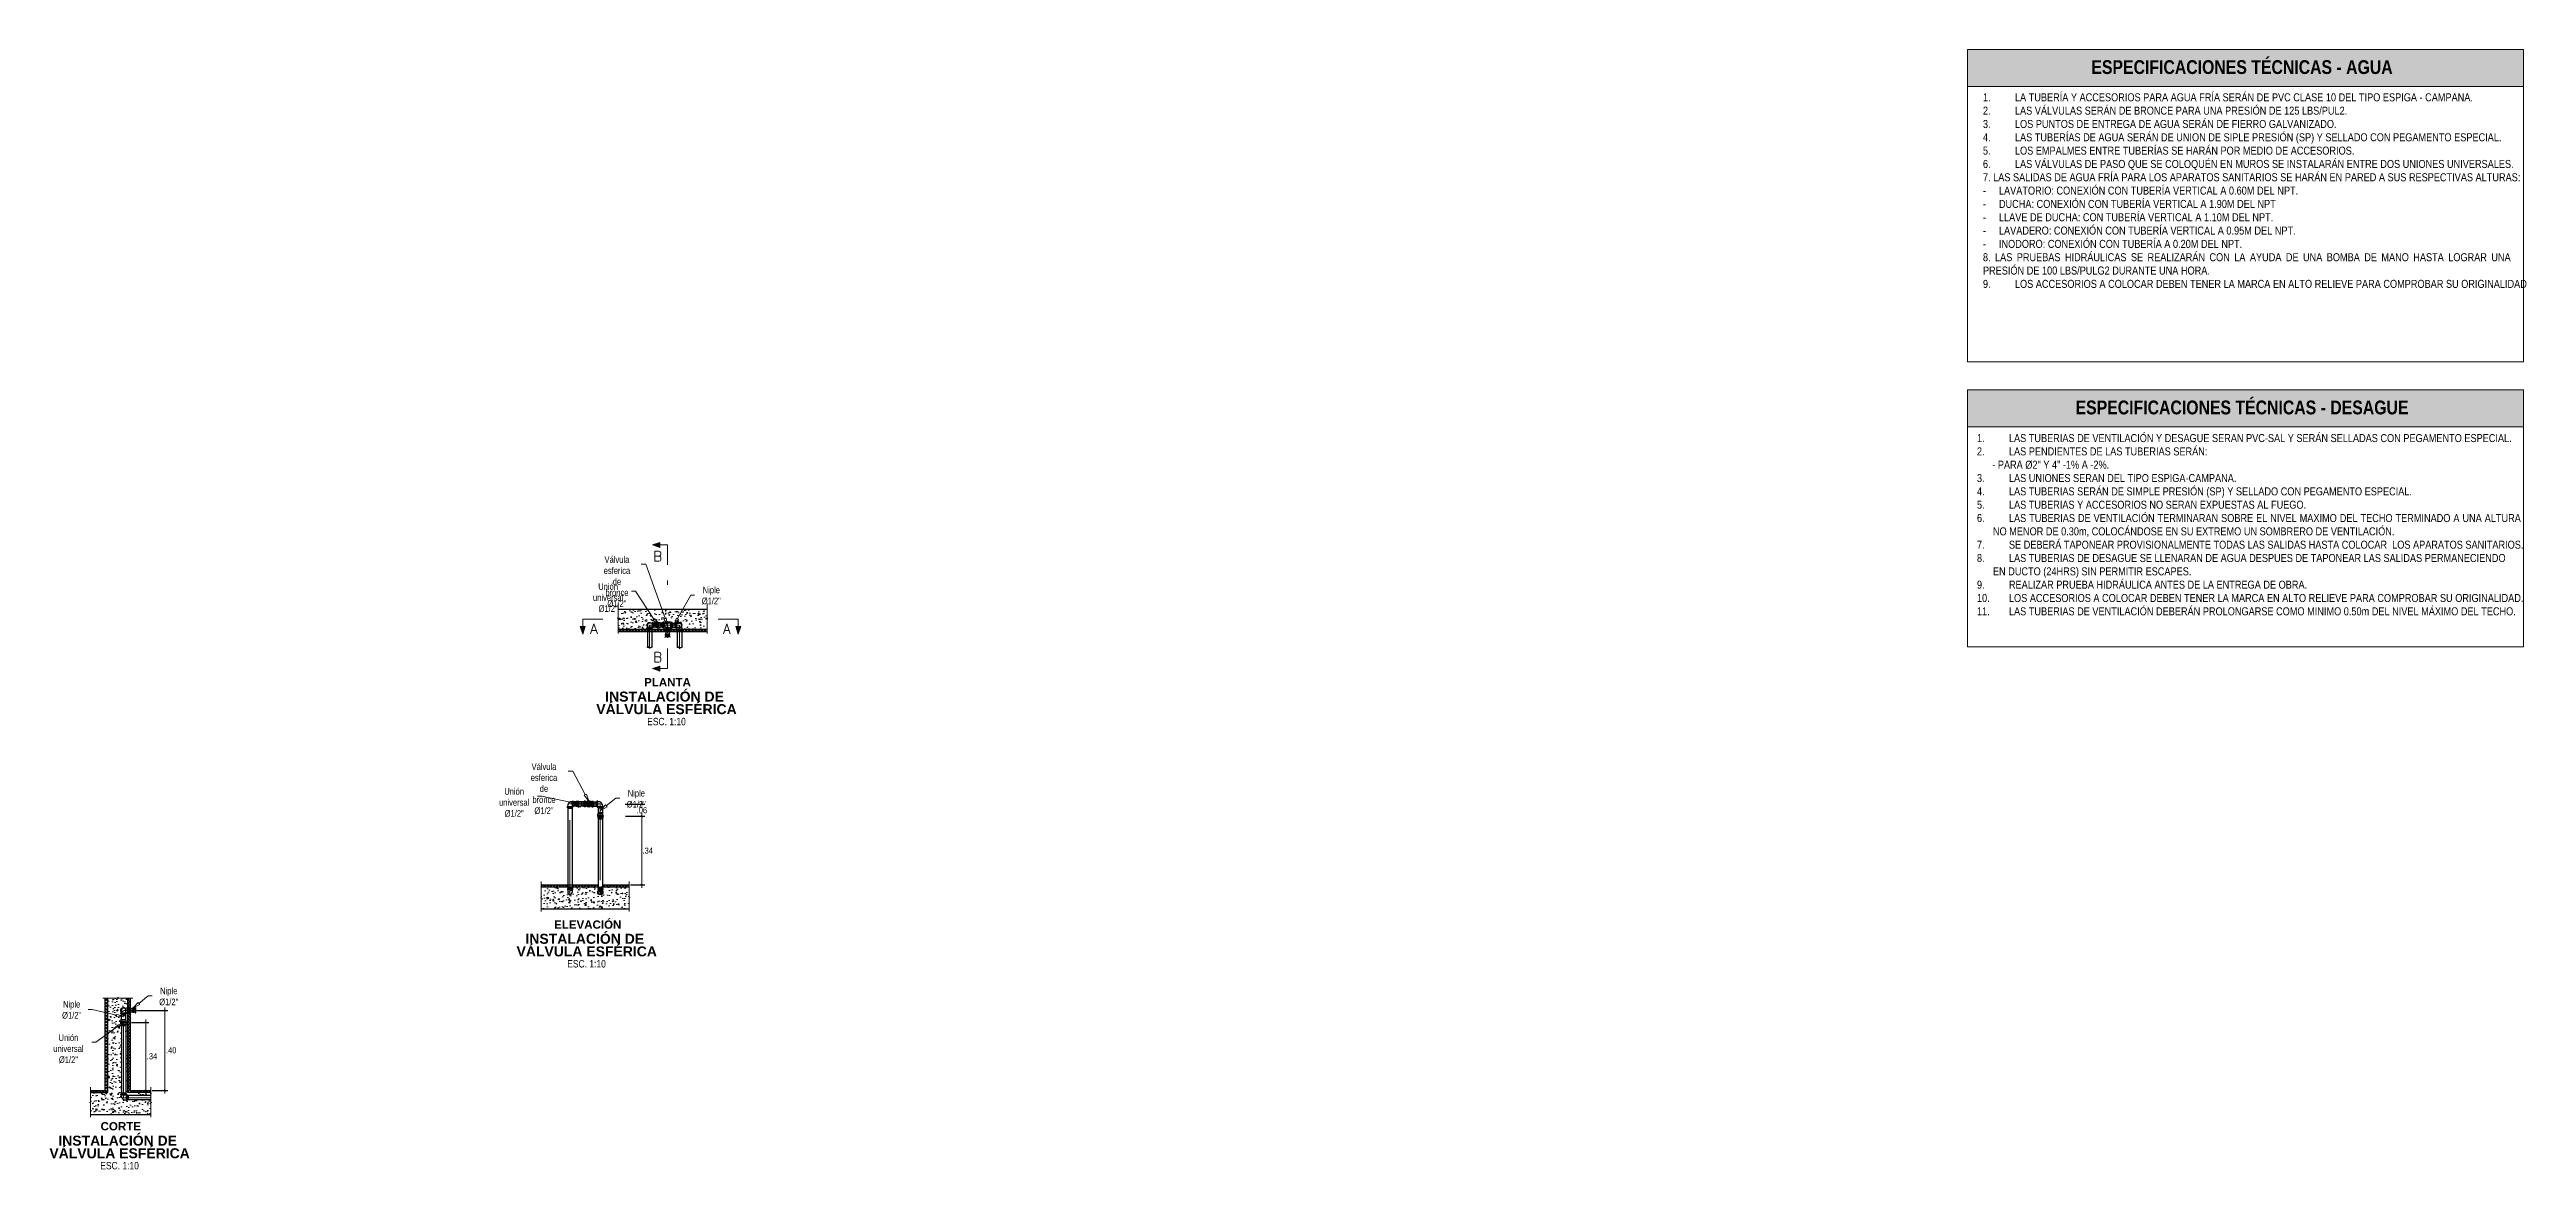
# Model space of a CAD drawing. Header units: metres. Extents: x 800066 to 1601495, y 9254195 to 18508415.
# Drawn here: x 800753.16 to 800765.56, y 9254194.94 to 9254200.54 of the extents above; entities that cross this region are included whole.
import ezdxf
from ezdxf import colors
from ezdxf.entities.mleader import LeaderData, LeaderLine
from ezdxf.enums import TextEntityAlignment as Align
from ezdxf.math import Vec2, Vec3

# ---------------------------------------------------------------- set-up
doc = ezdxf.new("R2010")
doc.units = ezdxf.units.M
doc.header["$LTSCALE"] = 0.3
doc.header["$MEASUREMENT"] = 0
doc.header["$PDMODE"] = 2
doc.linetypes.add('TRAZO_Y_PUNTOX2', pattern=[50.8, 25.4, -12.7, 0, -12.7])
for name, color, linetype, lineweight in [('-Acotado', 251, 'Continuous', 5), ('-Textos', 7, 'Continuous', 20), ('FIC-2ES_CONCRETO 210', 251, 'Continuous', 30), ('FIC-2ES_EJES_', 1, 'TRAZO_Y_PUNTOX2', 5), ('FIC-2ES_HATCH_', 252, 'Continuous', 5)]:
    doc.layers.add(name, color=color, linetype=linetype, lineweight=lineweight)
doc.layers.add('FIC-2ES_COTAS', color=7, linetype='Continuous', lineweight=5, true_color=0x6b006b)
doc.layers.add('FIC-2ES_TUBERIAS-NUEVAS', color=150, linetype='Continuous')
doc.layers.add('g-textos-titulos', color=4, linetype='Continuous')
doc.styles.add('-Arial Narrow', font='ARIALN.TTF')
doc.styles.add('25-TITULO', font='arialbd.ttf', dxfattribs={"height": 0.1})
doc.styles.add('ARIAL', font='romans.shx', dxfattribs={"width": 0.9})
doc.styles.add('COTAS Y DIRECTRIZ', font='ARIALN.TTF')
doc.dimstyles.new('FIC - CORTE', dxfattribs={"dimtxt": 2, "dimasz": 1, "dimexe": 1.5, "dimexo": 0.625, "dimgap": 0.9, "dimtad": 2, "dimtih": 1, "dimtoh": 1, "dimzin": 4, "dimdsep": 46, "dimtxsty": 'COTAS Y DIRECTRIZ', "dimblk": 'ARCHTICK', "dimcen": 0.9, "dimdle": 1.5, "dimclrd": 256, "dimclre": 256, "dimclrt": 7, "dimadec": 0, "dimazin": 0, "dimtfac": 1, "dimtix": 1, "dimtmove": 2, "dimatfit": 3, "dimfxl": 1, "dimlwd": 5, "dimarcsym": 0})
pattern_1 = [(45, (800624.179169, 9254018.196447), (-0.0078577241, 0.0078577241), []), (135, (800624.179169, 9254018.196447), (-0.0078577241, -0.0078577241), [])]

msp = doc.modelspace()

# ---------------------------------------------------------------- texts
at = {"layer": '-Textos', "lineweight": 5, "style": '-Arial Narrow'}
for p in [(800756.25, 9254197.182), (800755.85, 9254195.97), (800753.514, 9254194.96)]:
    msp.add_text('ESC. 1:10', height=0.037, dxfattribs=at).set_placement(p, align=Align.MIDDLE_CENTER)
at = {"layer": '-Textos', "char_height": 0.06906, "width": 2.4608, "attachment_point": 5, "style": '-Arial Narrow'}
for s, insert in [('\\pxqc,t12;{\\fArial Narrow|b1|i0|c0|p34;ESPECIFICACIONES TÉCNICAS - AGUA}', (800764.132, 9254200.456)), ('\\pxqc,t12;{\\fArial Narrow|b1|i0|c0|p34;ESPECIFICACIONES TÉCNICAS - DESAGUE}', (800764.132, 9254198.753))]:
    msp.add_mtext(s, dxfattribs=dict(at, insert=insert))
at = {"layer": '-Textos', "char_height": 0.04, "attachment_point": 1, "style": '-Arial Narrow'}
for s, width, heights, insert in [('\\pxsm1,qj;{\\fArial|b0|i0|c0|p34;\\L\\P\\pi-2,l2;}1.^ILA TUBERÍA Y ACCESORIOS PARA AGUA FRÍA SERÁN DE PVC CLASE 10 DEL TIPO ESPIGA - CAMPANA.\\P2.^ILAS VÁLVULAS SERÁN DE BRONCE PARA UNA PRESIÓN DE 125 LBS/PUL2.\\P3.^ILOS PUNTOS DE ENTREGA DE AGUA SERÁN DE FIERRO GALVANIZADO.\\P4.^ILAS TUBERÍAS DE AGUA SERÁN DE UNION DE SIPLE PRESIÓN (SP) Y SELLADO CON PEGAMENTO ESPECIAL.\\P5.^ILOS EMPALMES ENTRE TUBERÍAS SE HARÁN POR MEDIO DE ACCESORIOS.\\P6.^ILAS VÁLVULAS DE PASO QUE SE COLOQUÉN EN MUROS SE INSTALARÁN ENTRE DOS UNIONES UNIVERSALES.\\P7. LAS SALIDAS DE AGUA FRÍA PARA LOS APARATOS SANITARIOS SE HARÁN EN PARED A SUS RESPECTIVAS ALTURAS:\\P\\pt2;-^ILAVATORIO: CONEXIÓN CON TUBERÍA VERTICAL A 0.60M DEL NPT.\\P-^IDUCHA: CONEXIÓN CON TUBERÍA VERTICAL A 1.90M DEL NPT\\P-^ILLAVE DE DUCHA: CON TUBERÍA VERTICAL A 1.10M DEL NPT.\\P-^ILAVADERO: CONEXIÓN CON TUBERÍA VERTICAL A 0.95M DEL NPT.\\P-^IINODORO: CONEXIÓN CON TUBERÍA A 0.20M DEL NPT.\\P\\pt0;8. LAS PRUEBAS HIDRÁULICAS SE REALIZARÁN CON LA AYUDA DE UNA BOMBA DE MANO HASTA LOGRAR UNA PRESIÓN DE 100 LBS/PULG2 DURANTE UNA HORA.\\P\\ptz;9.^ILOS ACCESORIOS A COLOCAR DEBEN TENER LA MARCA EN ALTO RELIEVE PARA COMPROBAR SU ORIGINALIDAD', 2.63215, [2.309], (800762.836, 9254200.392)), ('\\pxsm1,qj;{\\fArial|b0|i0|c0|p34;\\L\\P\\pi-2,l2;}1.^ILAS TUBERIAS DE VENTILACIÓN Y DESAGUE SERAN PVC-SAL Y SERÁN SELLADAS CON PEGAMENTO ESPECIAL. \\P2.^ILAS PENDIENTES DE LAS TUBERIAS SERÁN:\\P\\pi0,l0,ql;      - PARA %%C2" Y 4" -1% A -2%.\\P\\pi-2,l2,qj;3.^ILAS UNIONES SERAN DEL TIPO ESPIGA-CAMPANA.\\P4.^ILAS TUBERIAS SERÁN DE SIMPLE PRESIÓN (SP) Y SELLADO CON PEGAMENTO ESPECIAL.\\P5.^ILAS TUBERIAS Y ACCESORIOS NO SERAN EXPUESTAS AL FUEGO.\\P6.^ILAS TUBERIAS DE VENTILACIÓN TERMINARAN SOBRE EL NIVEL MAXIMO DEL TECHO TERMINADO A UNA ALTURA NO MENOR DE 0.30m, COLOCÁNDOSE EN SU EXTREMO UN SOMBRERO DE VENTILACIÓN.\\P7.^ISE DEBERÁ TAPONEAR PROVISIONALMENTE TODAS LAS SALIDAS HASTA COLOCAR  LOS APARATOS SANITARIOS.\\P8.^ILAS TUBERIAS DE DESAGUE SE LLENARAN DE AGUA DESPUES DE TAPONEAR LAS SALIDAS PERMANECIENDO\\P\\pi0;EN DUCTO (24HRS) SIN PERMITIR ESCAPES.\\P\\pi-2;9.^IREALIZAR PRUEBA HIDRÁULICA ANTES DE LA ENTREGA DE OBRA.\\P10.^ILOS ACCESORIOS A COLOCAR DEBEN TENER LA MARCA EN ALTO RELIEVE PARA COMPROBAR SU ORIGINALIDAD.\\P11.^ILAS TUBERIAS DE VENTILACIÓN DEBERÁN PROLONGARSE COMO MINIMO 0.50m DEL NIVEL MÁXIMO DEL TECHO.', 2.71289, [2.179], (800762.806, 9254198.687))]:
    msp.add_mtext_dynamic_manual_height_columns(s, width=width, gutter_width=0, heights=heights, dxfattribs=dict(at, insert=insert))
at = {"layer": 'g-textos-titulos', "color": 219, "lineweight": 5, "true_color": 0x642165, "style": '25-TITULO'}
for s, height, p in [('INSTALACIÓN DE ', 0.05, (800756.25, 9254197.307)), ('PLANTA', 0.0413, (800756.255, 9254197.379)), ('VÁLVULA ESFÉRICA', 0.05, (800756.25, 9254197.244)), ('INSTALACIÓN DE ', 0.05, (800755.851, 9254196.095)), ('ELEVACIÓN', 0.0413, (800755.856, 9254196.166)), ('VÁLVULA ESFÉRICA', 0.05, (800755.851, 9254196.032)), ('INSTALACIÓN DE ', 0.05, (800753.514, 9254195.085)), ('CORTE', 0.0413, (800753.52, 9254195.157)), ('VÁLVULA ESFÉRICA', 0.05, (800753.514, 9254195.022))]:
    msp.add_text(s, height=height, dxfattribs=at).set_placement(p, align=Align.MIDDLE_CENTER)

# ---------------------------------------------------------------- blocks, each defined once
blk = doc.blocks.new('CORTEEJE1')
blk.add_hatch(color=256).paths.add_polyline_path([(0, -0.5, 0.414214), (0.5, 0, 0.414214), (0, 0.5, 1), (0, 0, -1)])
blk.add_circle((0, 0), 0.5)
for centre, start, end in [((0, 0.25), 90, 270), ((0, -0.25), 270, 90)]:
    blk.add_arc(centre, 0.25, start, end)
blk = doc.blocks.new('A$C37835907')
at = {"xscale": 0.622, "yscale": 0.622, "zscale": 0.622}
blk.add_blockref('CORTEEJE1', (0.31, 0.31), dxfattribs=at)
blk = doc.blocks.new('_ArchTick')
at = {"color": 0, "linetype": 'ByBlock', "const_width": 0.15}
blk.add_lwpolyline([(-0.5, -0.5), (0.5, 0.5)], dxfattribs=at)
blk = doc.blocks.new('*D391')
at = {"layer": 'Defpoints', "color": 0, "lineweight": 13, "transparency": 16777216}
for p in [(800756.039, 9254196.708), (800756.063, 9254196.365), (800756.126, 9254196.365)]:
    blk.add_point(p, dxfattribs=at)
at = {"layer": 'FIC-2ES_COTAS', "color": 252, "lineweight": 5, "transparency": 16777216}
blk.add_line((800756.126, 9254196.723), (800756.126, 9254196.35), dxfattribs=at)
at = {"layer": 'FIC-2ES_COTAS', "color": 252, "lineweight": -2, "transparency": 16777216}
for p, q in [((800756.045, 9254196.708), (800756.141, 9254196.708)), ((800756.07, 9254196.365), (800756.141, 9254196.365))]:
    blk.add_line(p, q, dxfattribs=at)
at = {"layer": 'FIC-2ES_COTAS', "color": 252, "lineweight": 5, "transparency": 16777216, "xscale": 0.01, "yscale": 0.01, "zscale": 0.01}
for p, rotation in [((800756.126, 9254196.708), 90), ((800756.126, 9254196.365), 270)]:
    blk.add_blockref('_ArchTick', p, dxfattribs=dict(at, rotation=rotation))
at = {"layer": 'FIC-2ES_COTAS', "color": 252, "transparency": 16777216, "insert": (800756.156, 9254196.536), "char_height": 0.03, "attachment_point": 5, "style": 'COTAS Y DIRECTRIZ'}
blk.add_mtext('.34', dxfattribs=at)
blk = doc.blocks.new('*D393')
at = {"layer": 'Defpoints', "color": 0, "lineweight": 13, "transparency": 16777216}
for p in [(800753.566, 9254195.677), (800753.568, 9254195.336), (800753.645, 9254195.336)]:
    blk.add_point(p, dxfattribs=at)
at = {"layer": 'FIC-2ES_COTAS', "color": 252, "lineweight": -2, "transparency": 16777216}
for p, q in [((800753.573, 9254195.677), (800753.66, 9254195.677)), ((800753.574, 9254195.336), (800753.66, 9254195.336))]:
    blk.add_line(p, q, dxfattribs=at)
at = {"layer": 'FIC-2ES_COTAS', "color": 252, "lineweight": 5, "transparency": 16777216}
blk.add_line((800753.645, 9254195.692), (800753.645, 9254195.321), dxfattribs=at)
at = {"layer": 'FIC-2ES_COTAS', "color": 252, "lineweight": 5, "transparency": 16777216, "xscale": 0.01, "yscale": 0.01, "zscale": 0.01}
for p, rotation in [((800753.645, 9254195.677), 90), ((800753.645, 9254195.336), 270)]:
    blk.add_blockref('_ArchTick', p, dxfattribs=dict(at, rotation=rotation))
at = {"layer": 'FIC-2ES_COTAS', "color": 252, "transparency": 16777216, "insert": (800753.676, 9254195.507), "char_height": 0.03, "attachment_point": 5, "style": 'COTAS Y DIRECTRIZ'}
blk.add_mtext('.34', dxfattribs=at)
blk = doc.blocks.new('*D395')
at = {"layer": 'Defpoints', "color": 0, "lineweight": 13, "transparency": 16777216}
for p in [(800756.038, 9254196.768), (800756.127, 9254196.768), (800756.039, 9254196.708)]:
    blk.add_point(p, dxfattribs=at)
at = {"layer": 'FIC-2ES_COTAS', "color": 252, "lineweight": -2, "transparency": 16777216}
for p, q in [((800756.044, 9254196.768), (800756.142, 9254196.768)), ((800756.045, 9254196.708), (800756.142, 9254196.708))]:
    blk.add_line(p, q, dxfattribs=at)
at = {"layer": 'FIC-2ES_COTAS', "color": 252, "lineweight": 5, "transparency": 16777216}
for p, q in [((800756.127, 9254196.783), (800756.127, 9254196.763)), ((800756.127, 9254196.693), (800756.127, 9254196.714))]:
    blk.add_line(p, q, dxfattribs=at)
at = {"layer": 'FIC-2ES_COTAS', "color": 252, "lineweight": 5, "transparency": 16777216, "xscale": 0.01, "yscale": 0.01, "zscale": 0.01}
for p, rotation in [((800756.127, 9254196.768), 90), ((800756.127, 9254196.708), 270)]:
    blk.add_blockref('_ArchTick', p, dxfattribs=dict(at, rotation=rotation))
at = {"layer": 'FIC-2ES_COTAS', "color": 252, "transparency": 16777216, "insert": (800756.127, 9254196.738), "char_height": 0.03, "attachment_point": 5, "style": 'COTAS Y DIRECTRIZ'}
blk.add_mtext('.06', dxfattribs=at)
blk = doc.blocks.new('*D397')
at = {"layer": 'Defpoints', "color": 0, "lineweight": 13, "transparency": 16777216}
for p in [(800753.595, 9254195.737), (800753.67, 9254195.336), (800753.741, 9254195.336)]:
    blk.add_point(p, dxfattribs=at)
at = {"layer": 'FIC-2ES_COTAS', "color": 252, "lineweight": -2, "transparency": 16777216}
for p, q in [((800753.601, 9254195.737), (800753.756, 9254195.737)), ((800753.677, 9254195.336), (800753.756, 9254195.336))]:
    blk.add_line(p, q, dxfattribs=at)
at = {"layer": 'FIC-2ES_COTAS', "color": 252, "lineweight": 5, "transparency": 16777216}
blk.add_line((800753.741, 9254195.752), (800753.741, 9254195.321), dxfattribs=at)
at = {"layer": 'FIC-2ES_COTAS', "color": 252, "lineweight": 5, "transparency": 16777216, "xscale": 0.01, "yscale": 0.01, "zscale": 0.01}
for p, rotation in [((800753.741, 9254195.737), 90), ((800753.741, 9254195.336), 270)]:
    blk.add_blockref('_ArchTick', p, dxfattribs=dict(at, rotation=rotation))
at = {"layer": 'FIC-2ES_COTAS', "color": 252, "transparency": 16777216, "insert": (800753.772, 9254195.537), "char_height": 0.03, "attachment_point": 5, "style": 'COTAS Y DIRECTRIZ'}
blk.add_mtext('.40', dxfattribs=at)
blk = doc.blocks.new('CorteEJE')
for centre, start, end in [((-0.25, -0.35), 54.39161, 90), ((0.25, -0.35), 90, 125.60839), ((0.25, 0.35), 234.39161, 270)]:
    blk.add_arc(centre, 0.429, start, end)
at = {"extrusion": (0, 0, -1)}
blk.add_ellipse((-0.25, 0), major_axis=(-0.25, 0), ratio=0.321146, start_param=6.283185, end_param=7.853982, dxfattribs=at)
blk.add_ellipse((0.25, 0), major_axis=(0.25, 0), ratio=0.321146, start_param=4.712389, end_param=7.853982)
blk = doc.blocks.new('CORTE-HORIZONTALo')
blk.add_hatch(color=30).paths.add_polyline_path([(1, -3), (-1, -3), (0, -6)])
at = {"color": 30}
blk.add_line((0, -3), (0, 0), dxfattribs=at)
at = {"color": 5}
for points in [[(0, 0), (12.49, 0)], [(14.25, 0), (16, 0)]]:
    blk.add_lwpolyline(points, dxfattribs=at)
at = {"color": 30}
blk.add_lwpolyline([(0, -6), (1, -3), (-1, -3)], close=True, dxfattribs=at)
at = {"color": 30, "style": 'ARIAL'}
blk.add_attdef('A', text='', height=4, dxfattribs=at).set_placement((4.53, -3.94), align=Align.MIDDLE)
blk = doc.blocks.new('_ClosedBlank')
at = {"color": 0, "linetype": 'ByBlock', "lineweight": -2}
for p, q in [((-1, 0.17), (0, 0)), ((-1, 0.17), (-1, -0.17)), ((0, 0), (-1, -0.17))]:
    blk.add_line(p, q, dxfattribs=at)

# ---------------------------------------------------------------- dimensions: what is measured, and where the dimension line sits
at = {"layer": 'FIC-2ES_COTAS'}
dim = msp.add_linear_dim(base=(800756.127, 9254196.768), p1=(800756.039, 9254196.708), p2=(800756.038, 9254196.768), angle=270, dimstyle='FIC - CORTE', override={"dimtxt": 3, "dimclrd": 252, "dimclre": 252, "dimclrt": 252}, dxfattribs=at)
dim.commit()
dim.dimension.update_dxf_attribs({"geometry": '*D395', "text_midpoint": (800756.127, 9254196.738), "dimtype": 160})
for base, p1, p2, picture, middle in [((800756.126, 9254196.365), (800756.039, 9254196.708), (800756.063, 9254196.365), '*D391', (800756.156, 9254196.536)), ((800753.741, 9254195.336), (800753.595, 9254195.737), (800753.67, 9254195.336), '*D397', (800753.772, 9254195.537)), ((800753.645, 9254195.336), (800753.566, 9254195.677), (800753.568, 9254195.336), '*D393', (800753.676, 9254195.507))]:
    dim = msp.add_linear_dim(base=base, p1=p1, p2=p2, angle=90, dimstyle='FIC - CORTE', override={"dimtxt": 3, "dimclrd": 252, "dimclre": 252, "dimclrt": 252}, dxfattribs=at)
    dim.commit()
    dim.dimension.update_dxf_attribs({"geometry": picture, "text_midpoint": middle})

# ---------------------------------------------------------------- hatches: boundary and pattern name
at = {"layer": '-Textos'}
h = msp.add_hatch(color=144, dxfattribs=at)
h.dxf.hatch_style = 1
h.paths.add_polyline_path([(800762.758, 9254200.544), (800762.758, 9254200.36), (800765.54, 9254200.36), (800765.54, 9254200.544)])
h = msp.add_hatch(color=144, dxfattribs=at)
h.dxf.hatch_style = 1
h.paths.add_polyline_path([(800762.758, 9254198.842), (800762.758, 9254198.657), (800765.54, 9254198.657), (800765.54, 9254198.842)])
at = {"layer": 'FIC-2ES_HATCH_'}
h = msp.add_hatch(dxfattribs=at)
h.set_pattern_fill('AR-CONC', color=256, scale=0.0003)
h.set_pattern_definition([(50, (800625.942067, 9254021.123706), (0.054655401, -0.004781726), [0.005715, -0.062865]), (355, (800625.942067, 9254021.123706), (-0.010573026, 0.057317054), [0.004572, -0.050292175]), (100.451445, (800625.94662, 9254021.123307), (0.044082374, 0.052535326), [0.004857003, -0.053427073]), (46.1842, (800625.94207, 9254021.138946), (0.081323712, -0.012612698), [0.0085725, -0.0942975]), (96.635558, (800625.948844, 9254021.137895), (0.07122124, 0.074227837), [0.007285507, -0.080140682]), (351.18415, (800625.94207, 9254021.138946), (0.07122124, 0.074227837), [0.00685799, -0.07543792]), (21, (800625.949687, 9254021.135136), (0.045484317, -0.030679559), [0.005715, -0.062865]), (326, (800625.949687, 9254021.135136), (0.018540609, 0.05525639), [0.004572, -0.050292]), (71.451445, (800625.95348, 9254021.13258), (0.064024926, 0.024576831), [0.004857003, -0.053426981]), (37.5, (800625.942067, 9254021.123706), (0.000926581, 0.0253665117), [0, -0.0496824, 0, -0.051054, 0, -0.0504825]), (7.5, (800625.942067, 9254021.123706), (0.0200458988, 0.0300541724), [0, -0.0291084, 0, -0.0485394, 0, -0.0192405]), (327.5, (800625.925075, 9254021.123706), (0.0406771786, -0.0017186232), [0, -0.01905, 0, -0.059436, 0, -0.078867]), (317.5, (800625.917455, 9254021.123706), (0.0444387544, 0.0076279473), [0, -0.024765, 0, -0.0394716, 0, -0.056007])])
h.paths.add_polyline_path([(800756.453, 9254197.701), (800756.453, 9254197.744), (800756.009, 9254197.744), (800756.009, 9254197.701), (800756.004, 9254197.7), (800756.013, 9254197.697), (800756.009, 9254197.695), (800756.009, 9254197.644), (800756.155, 9254197.644), (800756.155, 9254197.646), (800756.152, 9254197.646), (800756.152, 9254197.651), (800756.155, 9254197.651), (800756.155, 9254197.657, -0.840152), (800756.173, 9254197.675), (800756.178, 9254197.675), (800756.178, 9254197.678), (800756.183, 9254197.678), (800756.183, 9254197.675), (800756.196, 9254197.675), (800756.196, 9254197.677), (800756.204, 9254197.677, -0.068648), (800756.205, 9254197.679), (800756.209, 9254197.679, -0.068648), (800756.21, 9254197.677), (800756.218, 9254197.677), (800756.218, 9254197.675), (800756.232, 9254197.675), (800756.232, 9254197.679), (800756.239, 9254197.679), (800756.239, 9254197.675), (800756.243, 9254197.675, -0.438533), (800756.267, 9254197.675), (800756.271, 9254197.675), (800756.271, 9254197.679), (800756.278, 9254197.679), (800756.278, 9254197.675), (800756.297, 9254197.675), (800756.297, 9254197.678), (800756.302, 9254197.678), (800756.302, 9254197.675), (800756.307, 9254197.675, -0.840152), (800756.326, 9254197.657), (800756.326, 9254197.651), (800756.328, 9254197.651), (800756.328, 9254197.646), (800756.326, 9254197.646), (800756.326, 9254197.644), (800756.453, 9254197.644), (800756.453, 9254197.695), (800756.457, 9254197.697), (800756.449, 9254197.7)])
h = msp.add_hatch(dxfattribs=at)
h.set_pattern_fill('ANSI37', color=256, scale=0.0035, style=0)
h.set_pattern_definition([(45, (800625.942067, 9254021.123706), (-0.0078577241, 0.0078577241), []), (135, (800625.942067, 9254021.123706), (-0.0078577241, -0.0078577241), [])])
h.paths.add_polyline_path([(800756.453, 9254197.644), (800756.396, 9254197.644), (800756.396, 9254197.632), (800756.453, 9254197.632)])
h.paths.add_polyline_path([(800756.396, 9254197.644), (800756.284, 9254197.644), (800756.284, 9254197.632), (800756.396, 9254197.632)])
h.paths.add_polyline_path([(800756.284, 9254197.644), (800756.209, 9254197.644), (800756.209, 9254197.632), (800756.284, 9254197.632)])
h.paths.add_polyline_path([(800756.209, 9254197.644), (800756.096, 9254197.644), (800756.096, 9254197.632), (800756.209, 9254197.632)])
h.paths.add_polyline_path([(800756.096, 9254197.644), (800756.009, 9254197.644), (800756.009, 9254197.632), (800756.096, 9254197.632)])
h = msp.add_hatch(dxfattribs=at)
h.set_pattern_fill('ANSI37', color=256, scale=0.0035, style=0)
h.set_pattern_definition([(45, (800691.457853, 9254125.197583), (-0.0078577241, 0.0078577241), []), (135, (800691.457853, 9254125.197583), (-0.0078577241, -0.0078577241), [])])
h.paths.add_polyline_path([(800756.063, 9254196.365), (800755.93, 9254196.365), (800755.93, 9254196.355), (800756.063, 9254196.355)])
h.paths.add_polyline_path([(800755.908, 9254196.365), (800755.778, 9254196.365), (800755.778, 9254196.355), (800755.908, 9254196.355)])
h.paths.add_polyline_path([(800755.756, 9254196.365), (800755.623, 9254196.365), (800755.623, 9254196.355), (800755.756, 9254196.355)])
h = msp.add_hatch(dxfattribs=at)
h.set_pattern_fill('AR-CONC', color=256, scale=0.0003)
h.set_pattern_definition([(50, (800627.255563, 9254019.29283), (0.054655401, -0.004781726), [0.005715, -0.062865]), (355, (800627.25556, 9254019.29283), (-0.010573026, 0.057317054), [0.004572, -0.050292175]), (100.451445, (800627.260117, 9254019.292433), (0.044082374, 0.052535326), [0.004857003, -0.053427073]), (46.1842, (800627.25556, 9254019.30807), (0.081323712, -0.012612698), [0.0085725, -0.0942975]), (96.635558, (800627.26234, 9254019.30702), (0.07122124, 0.074227837), [0.007285507, -0.080140682]), (351.18415, (800627.25556, 9254019.30807), (0.07122124, 0.074227837), [0.00685799, -0.07543792]), (21, (800627.263183, 9254019.30426), (0.045484317, -0.030679559), [0.005715, -0.062865]), (326, (800627.26318, 9254019.30426), (0.018540609, 0.05525639), [0.004572, -0.050292]), (71.451445, (800627.266973, 9254019.301705), (0.064024926, 0.024576831), [0.004857003, -0.053426981]), (37.5, (800627.255563, 9254019.292831), (0.000926581, 0.0253665117), [0, -0.0496824, 0, -0.051054, 0, -0.0504825]), (7.5, (800627.255563, 9254019.292831), (0.0200458988, 0.0300541724), [0, -0.0291084, 0, -0.0485394, 0, -0.0192405]), (327.5, (800627.23857, 9254019.292831), (0.0406771786, -0.0017186232), [0, -0.01905, 0, -0.059436, 0, -0.078867]), (317.5, (800627.23095, 9254019.29283), (0.0444387544, 0.0076279473), [0, -0.024765, 0, -0.0394716, 0, -0.056007])])
edge = h.paths.add_edge_path()
edge.add_line((800755.808, 9254196.355), (800755.623, 9254196.355))
edge.add_line((800755.623, 9254196.355), (800755.623, 9254196.245))
edge.add_line((800755.623, 9254196.245), (800756.063, 9254196.245))
edge.add_line((800756.063, 9254196.245), (800756.063, 9254196.303))
edge.add_line((800756.063, 9254196.303), (800756.068, 9254196.304))
edge.add_line((800756.068, 9254196.304), (800756.059, 9254196.307))
edge.add_line((800756.059, 9254196.307), (800756.063, 9254196.309))
edge.add_line((800756.063, 9254196.309), (800756.063, 9254196.355))
edge.add_line((800756.063, 9254196.355), (800755.93, 9254196.355))
edge.add_line((800755.93, 9254196.355), (800755.93, 9254196.365))
edge.add_line((800755.93, 9254196.365), (800755.929, 9254196.365))
edge.add_line((800755.929, 9254196.365), (800755.929, 9254196.345))
edge.add_line((800755.929, 9254196.345), (800755.931, 9254196.345))
edge.add_line((800755.931, 9254196.345), (800755.931, 9254196.341))
edge.add_line((800755.931, 9254196.341), (800755.929, 9254196.341))
edge.add_line((800755.929, 9254196.341), (800755.929, 9254196.335))
edge.add_arc((800755.919, 9254196.328), 0.0122, -215.0707, 35.0707, ccw=False)
edge.add_line((800755.909, 9254196.335), (800755.909, 9254196.341))
edge.add_line((800755.909, 9254196.341), (800755.907, 9254196.341))
edge.add_line((800755.907, 9254196.341), (800755.907, 9254196.345))
edge.add_line((800755.907, 9254196.345), (800755.909, 9254196.345))
edge.add_line((800755.909, 9254196.345), (800755.909, 9254196.365))
edge.add_line((800755.909, 9254196.365), (800755.908, 9254196.365))
edge.add_line((800755.908, 9254196.365), (800755.908, 9254196.355))
edge.add_line((800755.908, 9254196.355), (800755.83, 9254196.355))
edge.add_line((800755.83, 9254196.355), (800755.83, 9254196.365))
edge.add_line((800755.83, 9254196.365), (800755.808, 9254196.365))
edge.add_line((800755.808, 9254196.365), (800755.808, 9254196.355))
h = msp.add_hatch(dxfattribs=at)
h.set_pattern_fill('AR-CONC', color=256, scale=0.0003)
h.set_pattern_definition([(50, (800624.17917, 9254018.196447), (0.054655401, -0.004781726), [0.005715, -0.062865]), (355, (800624.17917, 9254018.196447), (-0.010573026, 0.057317054), [0.004572, -0.050292175]), (100.451445, (800624.183724, 9254018.19605), (0.044082374, 0.052535326), [0.004857003, -0.053427073]), (46.1842, (800624.17917, 9254018.21169), (0.081323712, -0.012612698), [0.0085725, -0.0942975]), (96.635558, (800624.185946, 9254018.21064), (0.07122124, 0.074227837), [0.007285507, -0.080140682]), (351.18415, (800624.17917, 9254018.21169), (0.07122124, 0.074227837), [0.00685799, -0.07543792]), (21, (800624.18679, 9254018.207877), (0.045484317, -0.030679559), [0.005715, -0.062865]), (326, (800624.18679, 9254018.207877), (0.018540609, 0.05525639), [0.004572, -0.050292]), (71.451445, (800624.19058, 9254018.20532), (0.064024926, 0.024576831), [0.004857003, -0.053426981]), (37.5, (800624.179169, 9254018.196447), (0.000926581, 0.0253665117), [0, -0.0496824, 0, -0.051054, 0, -0.0504825]), (7.5, (800624.17917, 9254018.196447), (0.0200458988, 0.0300541724), [0, -0.0291084, 0, -0.0485394, 0, -0.0192405]), (327.5, (800624.162176, 9254018.196447), (0.0406771786, -0.0017186232), [0, -0.01905, 0, -0.059436, 0, -0.078867]), (317.5, (800624.154556, 9254018.196447), (0.0444387544, 0.0076279473), [0, -0.024765, 0, -0.0394716, 0, -0.056007])])
h.paths.add_polyline_path([(800753.666, 9254195.279), (800753.67, 9254195.281), (800753.67, 9254195.29), (800753.553, 9254195.29), (800753.553, 9254195.287), (800753.547, 9254195.287), (800753.547, 9254195.288, -0.414214), (800753.522, 9254195.313), (800753.521, 9254195.313), (800753.521, 9254195.319), (800753.524, 9254195.319), (800753.524, 9254195.665), (800753.522, 9254195.665), (800753.522, 9254195.674, -0.068648), (800753.52, 9254195.675), (800753.52, 9254195.679, -0.068648), (800753.522, 9254195.68), (800753.522, 9254195.688), (800753.524, 9254195.688), (800753.524, 9254195.719), (800753.521, 9254195.719), (800753.521, 9254195.725), (800753.524, 9254195.725), (800753.524, 9254195.73, -0.01824), (800753.523, 9254195.731), (800753.518, 9254195.732), (800753.518, 9254195.743), (800753.523, 9254195.743, -0.498407), (800753.543, 9254195.747), (800753.553, 9254195.749, 0.071912), (800753.555, 9254195.75), (800753.555, 9254195.798), (800753.508, 9254195.798), (800753.506, 9254195.803), (800753.503, 9254195.794), (800753.502, 9254195.798), (800753.455, 9254195.798), (800753.455, 9254195.326), (800753.368, 9254195.326), (800753.368, 9254195.281), (800753.372, 9254195.279), (800753.363, 9254195.276), (800753.368, 9254195.275), (800753.368, 9254195.216), (800753.67, 9254195.216), (800753.67, 9254195.275), (800753.675, 9254195.276)])
h.paths.add_polyline_path([(800753.67, 9254195.326), (800753.555, 9254195.326), (800753.555, 9254195.724, 0.071912), (800753.553, 9254195.725), (800753.545, 9254195.727), (800753.545, 9254195.725), (800753.547, 9254195.725), (800753.547, 9254195.719), (800753.545, 9254195.719), (800753.545, 9254195.688), (800753.534, 9254195.688), (800753.534, 9254195.68), (800753.544, 9254195.68, -0.139008), (800753.548, 9254195.679), (800753.548, 9254195.675, -0.139008), (800753.544, 9254195.674), (800753.545, 9254195.674), (800753.534, 9254195.674), (800753.534, 9254195.665), (800753.545, 9254195.665), (800753.545, 9254195.319), (800753.547, 9254195.319), (800753.547, 9254195.313), (800753.553, 9254195.313), (800753.553, 9254195.311), (800753.67, 9254195.311)], flags=17)
h = msp.add_hatch(dxfattribs=at)
h.set_pattern_fill('ANSI37', color=256, scale=0.0035, style=0)
h.set_pattern_definition(pattern_1)
h.paths.add_polyline_path([(800753.455, 9254195.799), (800753.442, 9254195.798), (800753.442, 9254195.336), (800753.455, 9254195.336)])
h = msp.add_hatch(dxfattribs=at)
h.set_pattern_fill('ANSI37', color=256, scale=0.0035, style=0)
h.set_pattern_definition(pattern_1)
h.paths.add_polyline_path([(800753.555, 9254195.799), (800753.555, 9254195.659), (800753.567, 9254195.659), (800753.567, 9254195.798)])
h.paths.add_polyline_path([(800753.555, 9254195.659), (800753.555, 9254195.546), (800753.567, 9254195.546), (800753.567, 9254195.659)])
h.paths.add_polyline_path([(800753.555, 9254195.546), (800753.555, 9254195.471), (800753.567, 9254195.471), (800753.567, 9254195.546)])
h.paths.add_polyline_path([(800753.555, 9254195.471), (800753.555, 9254195.359), (800753.567, 9254195.359), (800753.567, 9254195.471)])
h.paths.add_polyline_path([(800753.555, 9254195.336), (800753.567, 9254195.336), (800753.567, 9254195.359), (800753.555, 9254195.359)])
h = msp.add_hatch(dxfattribs=at)
h.set_pattern_fill('ANSI37', color=256, scale=0.0035, style=0)
h.set_pattern_definition(pattern_1)
h.paths.add_polyline_path([(800753.455, 9254195.336), (800753.368, 9254195.336), (800753.368, 9254195.326), (800753.455, 9254195.326)])
h.paths.add_polyline_path([(800753.67, 9254195.336), (800753.555, 9254195.336), (800753.555, 9254195.326), (800753.67, 9254195.326)])

# ---------------------------------------------------------------- linework, layer by layer
at = {"layer": '-Textos', "lineweight": 13}
for p, q in [((800762.758, 9254200.544), (800765.54, 9254200.544)), ((800762.758, 9254198.982), (800762.758, 9254200.544)), ((800765.54, 9254200.544), (800765.54, 9254198.982)), ((800762.758, 9254200.36), (800765.54, 9254200.36)), ((800765.54, 9254198.982), (800762.758, 9254198.982)), ((800762.758, 9254198.842), (800765.54, 9254198.842)), ((800762.758, 9254197.556), (800762.758, 9254198.842)), ((800765.54, 9254198.842), (800765.54, 9254197.556)), ((800762.758, 9254198.657), (800765.54, 9254198.657)), ((800765.54, 9254197.556), (800762.758, 9254197.556))]:
    msp.add_line(p, q, dxfattribs=at)
at = {"layer": 'FIC-2ES_CONCRETO 210'}
for p, q in [((800756.009, 9254197.744), (800756.453, 9254197.744)), ((800756.009, 9254197.644), (800756.453, 9254197.644)), ((800756.009, 9254197.632), (800756.453, 9254197.632)), ((800755.623, 9254196.365), (800755.908, 9254196.365)), ((800755.623, 9254196.355), (800755.908, 9254196.355)), ((800755.93, 9254196.365), (800756.063, 9254196.365)), ((800755.93, 9254196.355), (800756.063, 9254196.355)), ((800755.623, 9254196.245), (800756.063, 9254196.245)), ((800753.368, 9254195.216), (800753.67, 9254195.216))]:
    msp.add_line(p, q, dxfattribs=at)
for points in [[(800753.368, 9254195.336), (800753.442, 9254195.336), (800753.442, 9254195.798)], [(800753.368, 9254195.326), (800753.455, 9254195.326), (800753.455, 9254195.798)], [(800753.67, 9254195.326), (800753.555, 9254195.326), (800753.555, 9254195.798)], [(800753.567, 9254195.798), (800753.567, 9254195.336), (800753.67, 9254195.336)]]:
    msp.add_lwpolyline(points, dxfattribs=at)
at = {"layer": 'FIC-2ES_EJES_', "ltscale": 0.05}
for p, q in [((800756.165, 9254197.664), (800756.165, 9254197.547)), ((800756.315, 9254197.664), (800756.315, 9254197.545))]:
    msp.add_line(p, q, dxfattribs=at)
at = {"layer": 'FIC-2ES_EJES_', "linetype": 'Continuous'}
for points in [[(800756.009, 9254197.773), (800756.009, 9254197.701), (800756.004, 9254197.7), (800756.013, 9254197.697), (800756.009, 9254197.695), (800756.009, 9254197.623)], [(800756.453, 9254197.773), (800756.453, 9254197.701), (800756.449, 9254197.7), (800756.457, 9254197.697), (800756.453, 9254197.695), (800756.453, 9254197.623)], [(800755.623, 9254196.381), (800755.623, 9254196.309), (800755.627, 9254196.307), (800755.619, 9254196.304), (800755.623, 9254196.303), (800755.623, 9254196.231)], [(800756.063, 9254196.381), (800756.063, 9254196.309), (800756.059, 9254196.307), (800756.068, 9254196.304), (800756.063, 9254196.303), (800756.063, 9254196.231)], [(800753.43, 9254195.798), (800753.502, 9254195.798), (800753.503, 9254195.794), (800753.506, 9254195.803), (800753.508, 9254195.798), (800753.58, 9254195.798)], [(800753.368, 9254195.353), (800753.368, 9254195.281), (800753.372, 9254195.279), (800753.363, 9254195.276), (800753.368, 9254195.275), (800753.368, 9254195.203)], [(800753.67, 9254195.353), (800753.67, 9254195.281), (800753.666, 9254195.279), (800753.675, 9254195.276), (800753.67, 9254195.275), (800753.67, 9254195.203)]]:
    msp.add_lwpolyline(points, dxfattribs=at)
at = {"layer": 'FIC-2ES_EJES_', "ltscale": 0.05}
for points in [[(800756.165, 9254197.664), (800756.315, 9254197.664)], [(800755.767, 9254196.308), (800755.767, 9254196.77), (800755.919, 9254196.77), (800755.919, 9254196.306)], [(800753.67, 9254195.3), (800753.534, 9254195.3), (800753.534, 9254195.737), (800753.595, 9254195.737)]]:
    msp.add_lwpolyline(points, dxfattribs=at)
at = {"layer": 'FIC-2ES_TUBERIAS-NUEVAS'}
for p, q in [((800756.152, 9254197.646), (800756.152, 9254197.651)), ((800756.178, 9254197.651), (800756.152, 9254197.651)), ((800756.178, 9254197.646), (800756.152, 9254197.646)), ((800756.155, 9254197.651), (800756.155, 9254197.657)), ((800756.155, 9254197.646), (800756.155, 9254197.553)), ((800756.178, 9254197.675), (800756.165, 9254197.675)), ((800756.178, 9254197.654), (800756.165, 9254197.654)), ((800756.176, 9254197.651), (800756.176, 9254197.654)), ((800756.176, 9254197.646), (800756.176, 9254197.553)), ((800756.183, 9254197.678), (800756.178, 9254197.678)), ((800756.178, 9254197.678), (800756.178, 9254197.651)), ((800756.183, 9254197.651), (800756.178, 9254197.651)), ((800756.178, 9254197.646), (800756.178, 9254197.651)), ((800756.183, 9254197.651), (800756.183, 9254197.678)), ((800756.196, 9254197.675), (800756.183, 9254197.675)), ((800756.196, 9254197.654), (800756.183, 9254197.654)), ((800756.185, 9254197.673), (800756.185, 9254197.656)), ((800756.187, 9254197.675), (800756.187, 9254197.654)), ((800756.191, 9254197.675), (800756.191, 9254197.654)), ((800756.193, 9254197.673), (800756.193, 9254197.656)), ((800756.196, 9254197.677), (800756.196, 9254197.652)), ((800756.204, 9254197.677), (800756.196, 9254197.677)), ((800756.204, 9254197.652), (800756.196, 9254197.652)), ((800756.204, 9254197.654), (800756.204, 9254197.675)), ((800756.205, 9254197.679), (800756.209, 9254197.679)), ((800756.205, 9254197.672), (800756.209, 9254197.672)), ((800756.205, 9254197.658), (800756.209, 9254197.658)), ((800756.205, 9254197.651), (800756.209, 9254197.651)), ((800756.207, 9254197.679), (800756.207, 9254197.651)), ((800756.21, 9254197.677), (800756.218, 9254197.677)), ((800756.21, 9254197.675), (800756.21, 9254197.654)), ((800756.21, 9254197.652), (800756.218, 9254197.652)), ((800756.218, 9254197.677), (800756.218, 9254197.652)), ((800756.232, 9254197.675), (800756.218, 9254197.675)), ((800756.232, 9254197.654), (800756.218, 9254197.654)), ((800756.221, 9254197.673), (800756.221, 9254197.656)), ((800756.223, 9254197.675), (800756.223, 9254197.654)), ((800756.228, 9254197.654), (800756.228, 9254197.675)), ((800756.23, 9254197.657), (800756.23, 9254197.674)), ((800756.239, 9254197.679), (800756.232, 9254197.679)), ((800756.232, 9254197.651), (800756.232, 9254197.679)), ((800756.239, 9254197.651), (800756.232, 9254197.651)), ((800756.239, 9254197.651), (800756.239, 9254197.679)), ((800756.271, 9254197.675), (800756.239, 9254197.675)), ((800756.239, 9254197.632), (800756.239, 9254197.651)), ((800756.271, 9254197.641), (800756.239, 9254197.641)), ((800756.271, 9254197.636), (800756.239, 9254197.636)), ((800756.266, 9254197.617), (800756.244, 9254197.617)), ((800756.246, 9254197.632), (800756.246, 9254197.62)), ((800756.253, 9254197.614), (800756.253, 9254197.607)), ((800756.255, 9254197.651), (800756.255, 9254197.679)), ((800756.257, 9254197.614), (800756.257, 9254197.607)), ((800756.263, 9254197.632), (800756.263, 9254197.62)), ((800756.271, 9254197.679), (800756.278, 9254197.679)), ((800756.271, 9254197.651), (800756.271, 9254197.679)), ((800756.271, 9254197.632), (800756.271, 9254197.664)), ((800756.271, 9254197.651), (800756.278, 9254197.651)), ((800756.278, 9254197.651), (800756.278, 9254197.679)), ((800756.278, 9254197.675), (800756.297, 9254197.675)), ((800756.278, 9254197.654), (800756.297, 9254197.654)), ((800756.28, 9254197.657), (800756.28, 9254197.674)), ((800756.282, 9254197.654), (800756.282, 9254197.675)), ((800756.292, 9254197.675), (800756.292, 9254197.654)), ((800756.294, 9254197.673), (800756.294, 9254197.656)), ((800756.297, 9254197.678), (800756.302, 9254197.678)), ((800756.297, 9254197.651), (800756.297, 9254197.678)), ((800756.297, 9254197.651), (800756.302, 9254197.651)), ((800756.302, 9254197.651), (800756.302, 9254197.678)), ((800756.302, 9254197.675), (800756.315, 9254197.675)), ((800756.302, 9254197.654), (800756.315, 9254197.654)), ((800756.302, 9254197.646), (800756.302, 9254197.651)), ((800756.328, 9254197.651), (800756.302, 9254197.651)), ((800756.304, 9254197.651), (800756.304, 9254197.654)), ((800756.304, 9254197.646), (800756.304, 9254197.553)), ((800756.304, 9254197.642), (800756.326, 9254197.642)), ((800756.306, 9254197.645), (800756.323, 9254197.645)), ((800756.326, 9254197.651), (800756.326, 9254197.657)), ((800756.326, 9254197.646), (800756.326, 9254197.553)), ((800756.328, 9254197.646), (800756.328, 9254197.651)), ((800755.754, 9254196.757), (800755.785, 9254196.757)), ((800755.754, 9254196.751), (800755.754, 9254196.757)), ((800755.754, 9254196.751), (800755.78, 9254196.751)), ((800755.756, 9254196.751), (800755.756, 9254196.347)), ((800755.778, 9254196.747), (800755.756, 9254196.747)), ((800755.775, 9254196.749), (800755.758, 9254196.749)), ((800755.778, 9254196.751), (800755.778, 9254196.347)), ((800755.78, 9254196.751), (800755.78, 9254196.783)), ((800755.78, 9254196.783), (800755.785, 9254196.783)), ((800755.785, 9254196.783), (800755.785, 9254196.757)), ((800755.798, 9254196.78), (800755.785, 9254196.78)), ((800755.798, 9254196.759), (800755.785, 9254196.759)), ((800755.787, 9254196.778), (800755.787, 9254196.761)), ((800755.789, 9254196.78), (800755.789, 9254196.759)), ((800755.793, 9254196.78), (800755.793, 9254196.759)), ((800755.795, 9254196.778), (800755.795, 9254196.761)), ((800755.798, 9254196.782), (800755.798, 9254196.757)), ((800755.806, 9254196.782), (800755.798, 9254196.782)), ((800755.806, 9254196.757), (800755.798, 9254196.757)), ((800755.806, 9254196.759), (800755.806, 9254196.781)), ((800755.807, 9254196.784), (800755.811, 9254196.784)), ((800755.807, 9254196.777), (800755.811, 9254196.777)), ((800755.807, 9254196.763), (800755.811, 9254196.763)), ((800755.807, 9254196.756), (800755.811, 9254196.756)), ((800755.809, 9254196.784), (800755.809, 9254196.756)), ((800755.812, 9254196.782), (800755.821, 9254196.782)), ((800755.812, 9254196.781), (800755.812, 9254196.759)), ((800755.812, 9254196.757), (800755.821, 9254196.757)), ((800755.821, 9254196.782), (800755.821, 9254196.757)), ((800755.838, 9254196.78), (800755.821, 9254196.78)), ((800755.838, 9254196.759), (800755.821, 9254196.759)), ((800755.823, 9254196.778), (800755.823, 9254196.761)), ((800755.825, 9254196.78), (800755.825, 9254196.759)), ((800755.834, 9254196.759), (800755.834, 9254196.78)), ((800755.836, 9254196.762), (800755.836, 9254196.779)), ((800755.845, 9254196.784), (800755.838, 9254196.784)), ((800755.838, 9254196.756), (800755.838, 9254196.784)), ((800755.845, 9254196.756), (800755.838, 9254196.756)), ((800755.845, 9254196.756), (800755.845, 9254196.784)), ((800755.849, 9254196.78), (800755.845, 9254196.78)), ((800755.849, 9254196.759), (800755.845, 9254196.759)), ((800755.854, 9254196.776), (800755.86, 9254196.77)), ((800755.854, 9254196.763), (800755.86, 9254196.769)), ((800755.855, 9254196.777), (800755.861, 9254196.771)), ((800755.855, 9254196.762), (800755.861, 9254196.768)), ((800755.861, 9254196.756), (800755.861, 9254196.784)), ((800755.868, 9254196.777), (800755.862, 9254196.771)), ((800755.868, 9254196.762), (800755.862, 9254196.768)), ((800755.869, 9254196.776), (800755.863, 9254196.77)), ((800755.869, 9254196.763), (800755.863, 9254196.769)), ((800755.873, 9254196.78), (800755.877, 9254196.78)), ((800755.873, 9254196.759), (800755.877, 9254196.759)), ((800755.877, 9254196.784), (800755.884, 9254196.784)), ((800755.877, 9254196.756), (800755.877, 9254196.784)), ((800755.877, 9254196.756), (800755.884, 9254196.756)), ((800755.884, 9254196.756), (800755.884, 9254196.784)), ((800755.884, 9254196.78), (800755.901, 9254196.78)), ((800755.884, 9254196.759), (800755.901, 9254196.759)), ((800755.887, 9254196.762), (800755.887, 9254196.779)), ((800755.889, 9254196.759), (800755.889, 9254196.78)), ((800755.897, 9254196.78), (800755.897, 9254196.759)), ((800755.898, 9254196.778), (800755.898, 9254196.761)), ((800755.901, 9254196.783), (800755.901, 9254196.757)), ((800755.906, 9254196.783), (800755.901, 9254196.783)), ((800755.901, 9254196.757), (800755.932, 9254196.757)), ((800755.906, 9254196.751), (800755.906, 9254196.783)), ((800755.932, 9254196.751), (800755.906, 9254196.751)), ((800755.907, 9254196.713), (800755.907, 9254196.721)), ((800755.932, 9254196.721), (800755.907, 9254196.721)), ((800755.908, 9254196.751), (800755.908, 9254196.721)), ((800755.93, 9254196.748), (800755.908, 9254196.748)), ((800755.93, 9254196.725), (800755.908, 9254196.725)), ((800755.927, 9254196.723), (800755.91, 9254196.723)), ((800755.928, 9254196.75), (800755.911, 9254196.75)), ((800755.93, 9254196.751), (800755.93, 9254196.721)), ((800755.932, 9254196.751), (800755.932, 9254196.757)), ((800755.932, 9254196.713), (800755.932, 9254196.721)), ((800755.905, 9254196.712), (800755.905, 9254196.708)), ((800755.907, 9254196.707), (800755.907, 9254196.698)), ((800755.932, 9254196.698), (800755.907, 9254196.698)), ((800755.908, 9254196.713), (800755.93, 9254196.713)), ((800755.93, 9254196.707), (800755.908, 9254196.707)), ((800755.908, 9254196.698), (800755.908, 9254196.347)), ((800755.93, 9254196.694), (800755.908, 9254196.694)), ((800755.927, 9254196.696), (800755.91, 9254196.696)), ((800755.912, 9254196.712), (800755.912, 9254196.708)), ((800755.926, 9254196.712), (800755.926, 9254196.708)), ((800755.93, 9254196.698), (800755.93, 9254196.347)), ((800755.932, 9254196.707), (800755.932, 9254196.698)), ((800755.933, 9254196.712), (800755.933, 9254196.708)), ((800755.756, 9254196.351), (800755.778, 9254196.351)), ((800755.759, 9254196.349), (800755.776, 9254196.349)), ((800755.93, 9254196.351), (800755.908, 9254196.351)), ((800755.927, 9254196.349), (800755.91, 9254196.349)), ((800755.78, 9254196.347), (800755.754, 9254196.347)), ((800755.754, 9254196.347), (800755.754, 9254196.341)), ((800755.78, 9254196.341), (800755.754, 9254196.341)), ((800755.756, 9254196.341), (800755.756, 9254196.328)), ((800755.778, 9254196.341), (800755.778, 9254196.328)), ((800755.78, 9254196.347), (800755.78, 9254196.341)), ((800755.906, 9254196.347), (800755.932, 9254196.347)), ((800755.906, 9254196.347), (800755.906, 9254196.341)), ((800755.906, 9254196.341), (800755.932, 9254196.341)), ((800755.908, 9254196.341), (800755.908, 9254196.336)), ((800755.93, 9254196.341), (800755.93, 9254196.336)), ((800755.932, 9254196.347), (800755.932, 9254196.341)), ((800753.562, 9254195.753), (800753.562, 9254195.721)), ((800753.567, 9254195.746), (800753.579, 9254195.746)), ((800753.567, 9254195.729), (800753.579, 9254195.729)), ((800753.582, 9254195.749), (800753.582, 9254195.726)), ((800753.585, 9254195.739), (800753.592, 9254195.739)), ((800753.585, 9254195.735), (800753.592, 9254195.735)), ((800753.52, 9254195.675), (800753.52, 9254195.679)), ((800753.52, 9254195.677), (800753.548, 9254195.677)), ((800753.524, 9254195.688), (800753.524, 9254195.719)), ((800753.524, 9254195.715), (800753.545, 9254195.715)), ((800753.524, 9254195.692), (800753.545, 9254195.692)), ((800753.524, 9254195.68), (800753.545, 9254195.68)), ((800753.545, 9254195.674), (800753.524, 9254195.674)), ((800753.524, 9254195.665), (800753.524, 9254195.319)), ((800753.524, 9254195.661), (800753.545, 9254195.661)), ((800753.526, 9254195.717), (800753.543, 9254195.717)), ((800753.526, 9254195.69), (800753.543, 9254195.69)), ((800753.526, 9254195.663), (800753.543, 9254195.663)), ((800753.545, 9254195.688), (800753.545, 9254195.719)), ((800753.545, 9254195.665), (800753.545, 9254195.319)), ((800753.545, 9254195.323), (800753.524, 9254195.323)), ((800753.542, 9254195.321), (800753.525, 9254195.321)), ((800753.67, 9254195.311), (800753.553, 9254195.311)), ((800753.67, 9254195.29), (800753.553, 9254195.29)), ((800753.555, 9254195.308), (800753.555, 9254195.291)), ((800753.557, 9254195.311), (800753.557, 9254195.29))]:
    msp.add_line(p, q, dxfattribs=at)
for points in [[(800756.264, 9254197.654), (800756.255, 9254197.648), (800756.241, 9254197.656), (800756.241, 9254197.672), (800756.255, 9254197.681), (800756.264, 9254197.675)], [(800755.85, 9254196.776), (800755.85, 9254196.781), (800755.855, 9254196.781)], [(800755.855, 9254196.758), (800755.85, 9254196.758), (800755.85, 9254196.763)], [(800755.868, 9254196.781), (800755.873, 9254196.781)], [(800755.873, 9254196.763), (800755.873, 9254196.758), (800755.868, 9254196.758)], [(800755.873, 9254196.781), (800755.873, 9254196.776)], [(800753.526, 9254195.744), (800753.518, 9254195.743), (800753.518, 9254195.732), (800753.524, 9254195.731)], [(800753.567, 9254195.721), (800753.558, 9254195.721), (800753.558, 9254195.753), (800753.567, 9254195.753)], [(800753.547, 9254195.68), (800753.547, 9254195.688), (800753.522, 9254195.688), (800753.522, 9254195.68)], [(800753.547, 9254195.674), (800753.547, 9254195.665), (800753.522, 9254195.665), (800753.522, 9254195.674)]]:
    msp.add_lwpolyline(points, dxfattribs=at)
for points in [[(800756.243, 9254197.607), (800756.266, 9254197.607, -1), (800756.266, 9254197.604), (800756.243, 9254197.604, -1)], [(800753.592, 9254195.749), (800753.592, 9254195.726, 1), (800753.595, 9254195.726), (800753.595, 9254195.749, 1)], [(800753.527, 9254195.675, 0.141747), (800753.541, 9254195.675), (800753.541, 9254195.679, 0.141747), (800753.527, 9254195.679)]]:
    msp.add_lwpolyline(points, format="xyb", close=True, dxfattribs=at)
for points in [[(800756.244, 9254197.614), (800756.266, 9254197.614), (800756.266, 9254197.62), (800756.244, 9254197.62)], [(800753.585, 9254195.749), (800753.585, 9254195.726), (800753.579, 9254195.726), (800753.579, 9254195.749)], [(800753.521, 9254195.725), (800753.547, 9254195.725), (800753.547, 9254195.719), (800753.521, 9254195.719)], [(800753.547, 9254195.319), (800753.547, 9254195.287), (800753.553, 9254195.287), (800753.553, 9254195.313), (800753.521, 9254195.313), (800753.521, 9254195.319)]]:
    msp.add_lwpolyline(points, close=True, dxfattribs=at)
for points in [[(800753.545, 9254195.725), (800753.545, 9254195.738, 1), (800753.524, 9254195.738), (800753.524, 9254195.725)], [(800753.54, 9254195.747), (800753.553, 9254195.749, 0.23236), (800753.558, 9254195.753)], [(800753.541, 9254195.675, 0.283494), (800753.548, 9254195.675), (800753.548, 9254195.679, 0.283494), (800753.541, 9254195.679)], [(800753.558, 9254195.721, 0.23236), (800753.553, 9254195.725), (800753.545, 9254195.727)]]:
    msp.add_lwpolyline(points, format="xyb", dxfattribs=at)
for centre, radius in [((800755.861, 9254196.77), 0.016), ((800755.861, 9254196.77), 0.013), ((800755.861, 9254196.77), 0.00994), ((800755.861, 9254196.77), 0.00175), ((800755.919, 9254196.328), 0.013)]:
    msp.add_circle(centre, radius, dxfattribs=at)
for centre, radius, start, end in [((800756.165, 9254197.664), 0.013, 54.9293, 305.0707), ((800756.165, 9254197.664), 0.0107, 90, 270), ((800756.211, 9254197.675), 0.00682, 148.3446, 211.6554), ((800756.23, 9254197.665), 0.0257, 163.8645, 196.1355), ((800756.211, 9254197.655), 0.00639, 148.3446, 211.6554), ((800756.203, 9254197.675), 0.00682, 328.3446, 31.6554), ((800756.184, 9254197.665), 0.0257, 343.8645, 16.1355), ((800756.203, 9254197.655), 0.00639, 328.3446, 31.6554), ((800756.255, 9254197.664), 0.016, 42.642, 138.3298), ((800756.255, 9254197.664), 0.016, 221.6702, 317.358), ((800756.315, 9254197.664), 0.013, 234.9293, 125.0707), ((800756.315, 9254197.664), 0.0107, 270, 90), ((800755.78, 9254196.757), 0.0253, 90, 180), ((800755.78, 9254196.757), 0.00101, 90, 180), ((800755.813, 9254196.781), 0.00682, 148.3446, 211.6554), ((800755.832, 9254196.77), 0.0257, 163.8645, 196.1355), ((800755.813, 9254196.76), 0.00639, 148.3446, 211.6554), ((800755.805, 9254196.781), 0.00682, 328.3446, 31.6554), ((800755.786, 9254196.77), 0.0257, 343.8645, 16.1355), ((800755.806, 9254196.76), 0.00639, 328.3446, 31.6554), ((800755.906, 9254196.757), 0.0253, 0, 90), ((800755.906, 9254196.757), 0.00101, 0, 90), ((800755.908, 9254196.706), 0.00682, 58.3446, 121.6554), ((800755.908, 9254196.714), 0.00682, 238.3446, 301.6554), ((800755.919, 9254196.687), 0.0257, 73.8645, 106.1355), ((800755.919, 9254196.732), 0.0257, 253.8645, 286.1355), ((800755.93, 9254196.706), 0.00682, 58.3446, 121.6554), ((800755.93, 9254196.714), 0.00682, 238.3446, 301.6554), ((800755.767, 9254196.328), 0.0107, 180, 0), ((800753.534, 9254195.738), 0.013, 324.9293, 215.0707), ((800753.524, 9254195.673), 0.00682, 58.3446, 121.6554), ((800753.524, 9254195.681), 0.00682, 238.3446, 301.6554), ((800753.547, 9254195.313), 0.0253, 180, 270), ((800753.547, 9254195.313), 0.00101, 180, 270)]:
    msp.add_arc(centre, radius, start, end, dxfattribs=at)
for centre, major_axis in [((800756.255, 9254197.604), (0.00152, 0)), ((800753.595, 9254195.737), (0, 0.00152))]:
    msp.add_ellipse(centre, major_axis=major_axis, ratio=0.487557, start_param=3.141593, end_param=6.283185, dxfattribs=at)

# ---------------------------------------------------------------- block references
at = {"layer": 'FIC-2ES_EJES_'}
ref = msp.add_blockref('CORTE-HORIZONTALo', (800756.255, 9254198.066), dxfattribs=dict(at, xscale=0.01250000000004547, yscale=0.01250000000004547, zscale=0.01250000000004547, rotation=270))
ref.add_attrib('A', 'B', dxfattribs={"layer": '0', "color": 7, "height": 0.05, "style": 'ARIAL'}).set_placement((800756.206, 9254198.009), align=Align.MIDDLE)
ref = msp.add_blockref('CORTE-HORIZONTALo', (800755.831, 9254197.695), dxfattribs=dict(at, xscale=0.01250000000004547, yscale=0.01250000000004547, zscale=0.01250000000004547))
ref.add_attrib('A', 'A', dxfattribs={"layer": '0', "color": 7, "height": 0.05, "style": 'ARIAL'}).set_placement((800755.887, 9254197.646), align=Align.MIDDLE)
ref = msp.add_blockref('CORTE-HORIZONTALo', (800756.255, 9254197.447), dxfattribs=dict(at, xscale=-0.01250000000004547, yscale=0.01250000000004547, zscale=0.01250000000004547, rotation=270))
ref.add_attrib('A', 'B', dxfattribs={"layer": '0', "color": 7, "height": 0.05, "style": 'ARIAL'}).set_placement((800756.206, 9254197.504), align=Align.MIDDLE)
ref = msp.add_blockref('CORTE-HORIZONTALo', (800756.609, 9254197.695), dxfattribs=dict(at, xscale=-0.01250000000004547, yscale=0.01250000000004547, zscale=0.01250000000004547, rotation=359.9999999999184))
ref.add_attrib('A', 'A', dxfattribs={"layer": '0', "color": 7, "height": 0.05, "style": 'ARIAL'}).set_placement((800756.552, 9254197.646), align=Align.MIDDLE)
at = {"layer": 'FIC-2ES_TUBERIAS-NUEVAS', "xscale": 0.0213360000000194, "yscale": 0.0213360000000194, "zscale": 0.0213360000000194, "rotation": 180}
for p in [(800756.165, 9254197.553), (800756.315, 9254197.553)]:
    msp.add_blockref('CorteEJE', p, dxfattribs=at)
at = {"layer": 'FIC-2ES_TUBERIAS-NUEVAS', "xscale": 0.0319664546195782, "yscale": 0.0319664546195782, "zscale": 0.0319664546195782}
msp.add_blockref('A$C37835907', (800755.909, 9254196.318), dxfattribs=at)

msp.set_redraw_order([(e.dxf.handle, doc.entitydb.next_handle()) for e in msp.query("TEXT MTEXT ATTDEF DIMENSION ARC_DIMENSION")])  # texts and dimensions are drawn at this point

# ---------------------------------------------------------------- leaders
at = {"layer": '-Acotado'}
ml = msp.add_multileader_mtext('Standard', dxfattribs=at)
ml.set_content('Válvula esferica\\Pde bronce {\\A1;%%C}1/2"', color=7, style='-Arial Narrow')
ml.set_leader_properties(color=7, linetype='ByLayer', lineweight=0)
ml.set_arrow_properties(name='CLOSEDBLANK')
ml.build(insert=Vec2(0, 0))
ml.multileader.update_dxf_attribs({"has_dogleg": 0, "text_left_attachment_type": 6, "text_right_attachment_type": 6, "dogleg_length": 0, "arrow_head_size": 0.0367, "scale": 0.025})
ctx = ml.context
ctx.base_point, ctx.scale, ctx.char_height, ctx.arrow_head_size, ctx.landing_gap_size, ctx.plane_origin = Vec3(800755.857, 9254197.969), 0.025, 0.03306, 0.0367, 0.00918, Vec3(800753.128, 9254198.912)
ctx.left_attachment, ctx.right_attachment, ctx.text_align_type = 6, 6, 1
notes = []
notes.append((ctx, [(1, (1, 1, 0), (800756.147, 9254197.969), (-1, 0), 0, [(0, [(800756.255, 9254197.664)], 0, [])])]))
ctx.mtext.insert, ctx.mtext.width, ctx.mtext.alignment, ctx.mtext.flow_direction = Vec3(800756.002, 9254198.009), 0.57324, 2, 5
ml = msp.add_multileader_mtext('Standard', dxfattribs=at)
ml.set_content('Unión universal\\P{\\A1;%%C1/2"\\Fromans|c0;\\W0.8; }', color=7, style='-Arial Narrow')
ml.set_leader_properties(color=7, linetype='ByLayer', lineweight=0)
ml.set_arrow_properties(name='CLOSEDBLANK')
ml.build(insert=Vec2(0, 0))
ml.multileader.update_dxf_attribs({"has_dogleg": 0, "text_left_attachment_type": 6, "text_right_attachment_type": 6, "dogleg_length": 0, "arrow_head_size": 0.0367, "scale": 0.025})
ctx = ml.context
ctx.base_point, ctx.scale, ctx.char_height, ctx.arrow_head_size, ctx.landing_gap_size, ctx.plane_origin = Vec3(800755.821, 9254197.834), 0.025, 0.03306, 0.0367, 0.00918, Vec3(800753.575, 9254198.408)
ctx.left_attachment, ctx.right_attachment, ctx.text_align_type = 6, 6, 1
notes.append((ctx, [(1, (1, 1, 0), (800756.095, 9254197.834), (-1, 0), 0, [(0, [(800756.207, 9254197.664)], 0, [])])]))
ctx.mtext.insert, ctx.mtext.width, ctx.mtext.alignment, ctx.mtext.flow_direction = Vec3(800755.958, 9254197.874), 0.42113, 2, 5
ml = msp.add_multileader_mtext('Standard', dxfattribs=at)
ml.set_content('Niple {\\A1;%%C1/2"\\Fromans|c0;\\W0.8; }', color=7, style='-Arial Narrow')
ml.set_leader_properties(color=7, linetype='ByLayer', lineweight=0)
ml.set_arrow_properties(name='CLOSEDBLANK')
ml.build(insert=Vec2(0, 0))
ml.multileader.update_dxf_attribs({"has_dogleg": 0, "text_left_attachment_type": 6, "text_right_attachment_type": 6, "dogleg_length": 0, "arrow_head_size": 0.0367, "scale": 0.025})
ctx = ml.context
ctx.base_point, ctx.scale, ctx.char_height, ctx.arrow_head_size, ctx.landing_gap_size, ctx.plane_origin = Vec3(800756.371, 9254197.814), 0.025, 0.03306, 0.0367, 0.00918, Vec3(800754.314, 9254198.583)
ctx.left_attachment, ctx.right_attachment, ctx.text_align_type = 6, 6, 1
notes.append((ctx, [(0, (1, 1, 0), (800756.371, 9254197.814), (1, 0), 0, [(0, [(800756.287, 9254197.665)], 0, [])])]))
ctx.mtext.insert, ctx.mtext.width, ctx.mtext.alignment, ctx.mtext.flow_direction = Vec3(800756.474, 9254197.857), 0.42113, 2, 5
ml = msp.add_multileader_mtext('Standard', dxfattribs=at)
ml.set_content('Válvula esferica\\Pde bronce {\\A1;%%C}1/2"', color=7, style='-Arial Narrow')
ml.set_leader_properties(color=7, linetype='ByLayer', lineweight=0)
ml.set_arrow_properties(name='CLOSEDBLANK')
ml.build(insert=Vec2(0, 0))
ml.multileader.update_dxf_attribs({"has_dogleg": 0, "text_left_attachment_type": 6, "text_right_attachment_type": 6, "dogleg_length": 0, "arrow_head_size": 0.0367, "scale": 0.025})
ctx = ml.context
ctx.base_point, ctx.scale, ctx.char_height, ctx.arrow_head_size, ctx.landing_gap_size, ctx.plane_origin = Vec3(800755.492, 9254196.933), 0.025, 0.03306, 0.0367, 0.00918, Vec3(800752.763, 9254197.876)
ctx.left_attachment, ctx.right_attachment, ctx.text_align_type = 6, 6, 1
notes.append((ctx, [(1, (1, 1, 0), (800755.782, 9254196.933), (-1, 0), 0, [(0, [(800755.861, 9254196.784)], 0, [])])]))
ctx.mtext.insert, ctx.mtext.width, ctx.mtext.alignment, ctx.mtext.flow_direction = Vec3(800755.637, 9254196.973), 0.57324, 2, 5
ml = msp.add_multileader_mtext('Standard', dxfattribs=at)
ml.set_content('Unión universal\\P{\\A1;%%C1/2"\\Fromans|c0;\\W0.8; }', color=7, style='-Arial Narrow')
ml.set_leader_properties(color=7, linetype='ByLayer', lineweight=0)
ml.set_arrow_properties(name='CLOSEDBLANK')
ml.build(insert=Vec2(0, 0))
ml.multileader.update_dxf_attribs({"has_dogleg": 0, "text_left_attachment_type": 6, "text_right_attachment_type": 6, "dogleg_length": 0, "arrow_head_size": 0.0367, "scale": 0.025})
ctx = ml.context
ctx.base_point, ctx.scale, ctx.char_height, ctx.arrow_head_size, ctx.landing_gap_size, ctx.plane_origin = Vec3(800755.351, 9254196.809), 0.025, 0.03306, 0.0367, 0.00918, Vec3(800753.105, 9254197.383)
ctx.left_attachment, ctx.right_attachment, ctx.text_align_type = 6, 6, 1
notes.append((ctx, [(1, (1, 1, 0), (800755.625, 9254196.809), (-1, 0), 0, [(0, [(800755.812, 9254196.77)], 0, [])])]))
ctx.mtext.insert, ctx.mtext.width, ctx.mtext.alignment, ctx.mtext.flow_direction = Vec3(800755.488, 9254196.849), 0.42113, 2, 5
ml = msp.add_multileader_mtext('Standard', dxfattribs=at)
ml.set_content('Niple {\\A1;%%C1/2"\\Fromans|c0;\\W0.8; }', color=7, style='-Arial Narrow')
ml.set_leader_properties(color=7, linetype='ByLayer', lineweight=0)
ml.set_arrow_properties(name='CLOSEDBLANK')
ml.build(insert=Vec2(0, 0))
ml.multileader.update_dxf_attribs({"has_dogleg": 0, "text_left_attachment_type": 6, "text_right_attachment_type": 6, "dogleg_length": 0, "arrow_head_size": 0.0367, "scale": 0.025})
ctx = ml.context
ctx.base_point, ctx.scale, ctx.char_height, ctx.arrow_head_size, ctx.landing_gap_size, ctx.plane_origin = Vec3(800755.996, 9254196.798), 0.025, 0.03306, 0.0367, 0.00918, Vec3(800753.938, 9254197.567)
ctx.left_attachment, ctx.right_attachment, ctx.text_align_type = 6, 6, 1
notes.append((ctx, [(0, (1, 1, 0), (800755.996, 9254196.798), (1, 0), 0, [(0, [(800755.92, 9254196.737)], 0, [])])]))
ctx.mtext.insert, ctx.mtext.width, ctx.mtext.alignment, ctx.mtext.flow_direction = Vec3(800756.099, 9254196.84), 0.42113, 2, 5
ml = msp.add_multileader_mtext('Standard', dxfattribs=at)
ml.set_content('Niple {\\A1;%%C1/2"\\Fromans|c0;\\W0.8; }', color=7, style='-Arial Narrow')
ml.set_leader_properties(color=7, linetype='ByLayer', lineweight=0)
ml.set_arrow_properties(name='CLOSEDBLANK')
ml.build(insert=Vec2(0, 0))
ml.multileader.update_dxf_attribs({"has_dogleg": 0, "text_left_attachment_type": 6, "text_right_attachment_type": 6, "dogleg_length": 0, "arrow_head_size": 0.0367, "scale": 0.025})
ctx = ml.context
ctx.base_point, ctx.scale, ctx.char_height, ctx.arrow_head_size, ctx.landing_gap_size, ctx.plane_origin = Vec3(800753.657, 9254195.809), 0.025, 0.03306, 0.0367, 0.00918, Vec3(800751.6, 9254196.578)
ctx.left_attachment, ctx.right_attachment, ctx.text_align_type = 6, 6, 1
notes.append((ctx, [(0, (1, 1, 0), (800753.657, 9254195.809), (1, 0), 0, [(0, [(800753.582, 9254195.749)], 0, [])])]))
ctx.mtext.insert, ctx.mtext.width, ctx.mtext.alignment, ctx.mtext.flow_direction = Vec3(800753.76, 9254195.851), 0.42113, 2, 5
ml = msp.add_multileader_mtext('Standard', dxfattribs=at)
ml.set_content('Niple {\\A1;%%C1/2"\\Fromans|c0;\\W0.8; }', color=7, style='-Arial Narrow')
ml.set_leader_properties(color=7, linetype='ByLayer', lineweight=0)
ml.set_arrow_properties(name='CLOSEDBLANK')
ml.build(insert=Vec2(0, 0))
ml.multileader.update_dxf_attribs({"has_dogleg": 0, "text_left_attachment_type": 6, "text_right_attachment_type": 6, "dogleg_length": 0, "arrow_head_size": 0.0367, "scale": 0.025})
ctx = ml.context
ctx.base_point, ctx.scale, ctx.char_height, ctx.arrow_head_size, ctx.landing_gap_size, ctx.plane_origin = Vec3(800753.171, 9254195.741), 0.025, 0.03306, 0.0367, 0.00918, Vec3(800751.106, 9254196.548)
ctx.left_attachment, ctx.right_attachment, ctx.text_align_type = 6, 6, 1
notes.append((ctx, [(1, (1, 1, 0), (800753.377, 9254195.741), (-1, 0), 0, [(0, [(800753.534, 9254195.704)], 0, [])])]))
ctx.mtext.insert, ctx.mtext.width, ctx.mtext.alignment, ctx.mtext.flow_direction = Vec3(800753.274, 9254195.784), 0.42113, 2, 5
ml = msp.add_multileader_mtext('Standard', dxfattribs=at)
ml.set_content('Unión universal\\P{\\A1;%%C1/2"\\Fromans|c0;\\W0.8; }', color=7, style='-Arial Narrow')
ml.set_leader_properties(color=7, linetype='ByLayer', lineweight=0)
ml.set_arrow_properties(name='CLOSEDBLANK')
ml.build(insert=Vec2(0, 0))
ml.multileader.update_dxf_attribs({"has_dogleg": 0, "text_left_attachment_type": 6, "text_right_attachment_type": 6, "dogleg_length": 0, "arrow_head_size": 0.0367, "scale": 0.025})
ctx = ml.context
ctx.base_point, ctx.scale, ctx.char_height, ctx.arrow_head_size, ctx.landing_gap_size, ctx.plane_origin = Vec3(800753.122, 9254195.578), 0.025, 0.03306, 0.0367, 0.00918, Vec3(800751.099, 9254196.446)
ctx.left_attachment, ctx.right_attachment, ctx.text_align_type = 6, 6, 1
notes.append((ctx, [(1, (1, 1, 0), (800753.395, 9254195.578), (-1, 0), 0, [(0, [(800753.534, 9254195.677)], 0, [])])]))
ctx.mtext.insert, ctx.mtext.width, ctx.mtext.alignment, ctx.mtext.flow_direction = Vec3(800753.258, 9254195.617), 0.42113, 2, 5
for ctx, leaders in notes:
    for number, flags, end, landing, length, lines in leaders:
        leader = LeaderData()
        leader.index, (leader.has_last_leader_line, leader.has_dogleg_vector, leader.attachment_direction) = number, flags
        leader.last_leader_point, leader.dogleg_vector, leader.dogleg_length = Vec3(end), Vec3(landing), length
        for number, points, colour, breaks in lines:
            line = LeaderLine()
            line.index, line.vertices, line.color, line.breaks = number, Vec3.list(points), colors.encode_raw_color(colour), breaks
            leader.lines.append(line)
        ctx.leaders.append(leader)

doc.saveas('drawing.dxf')
